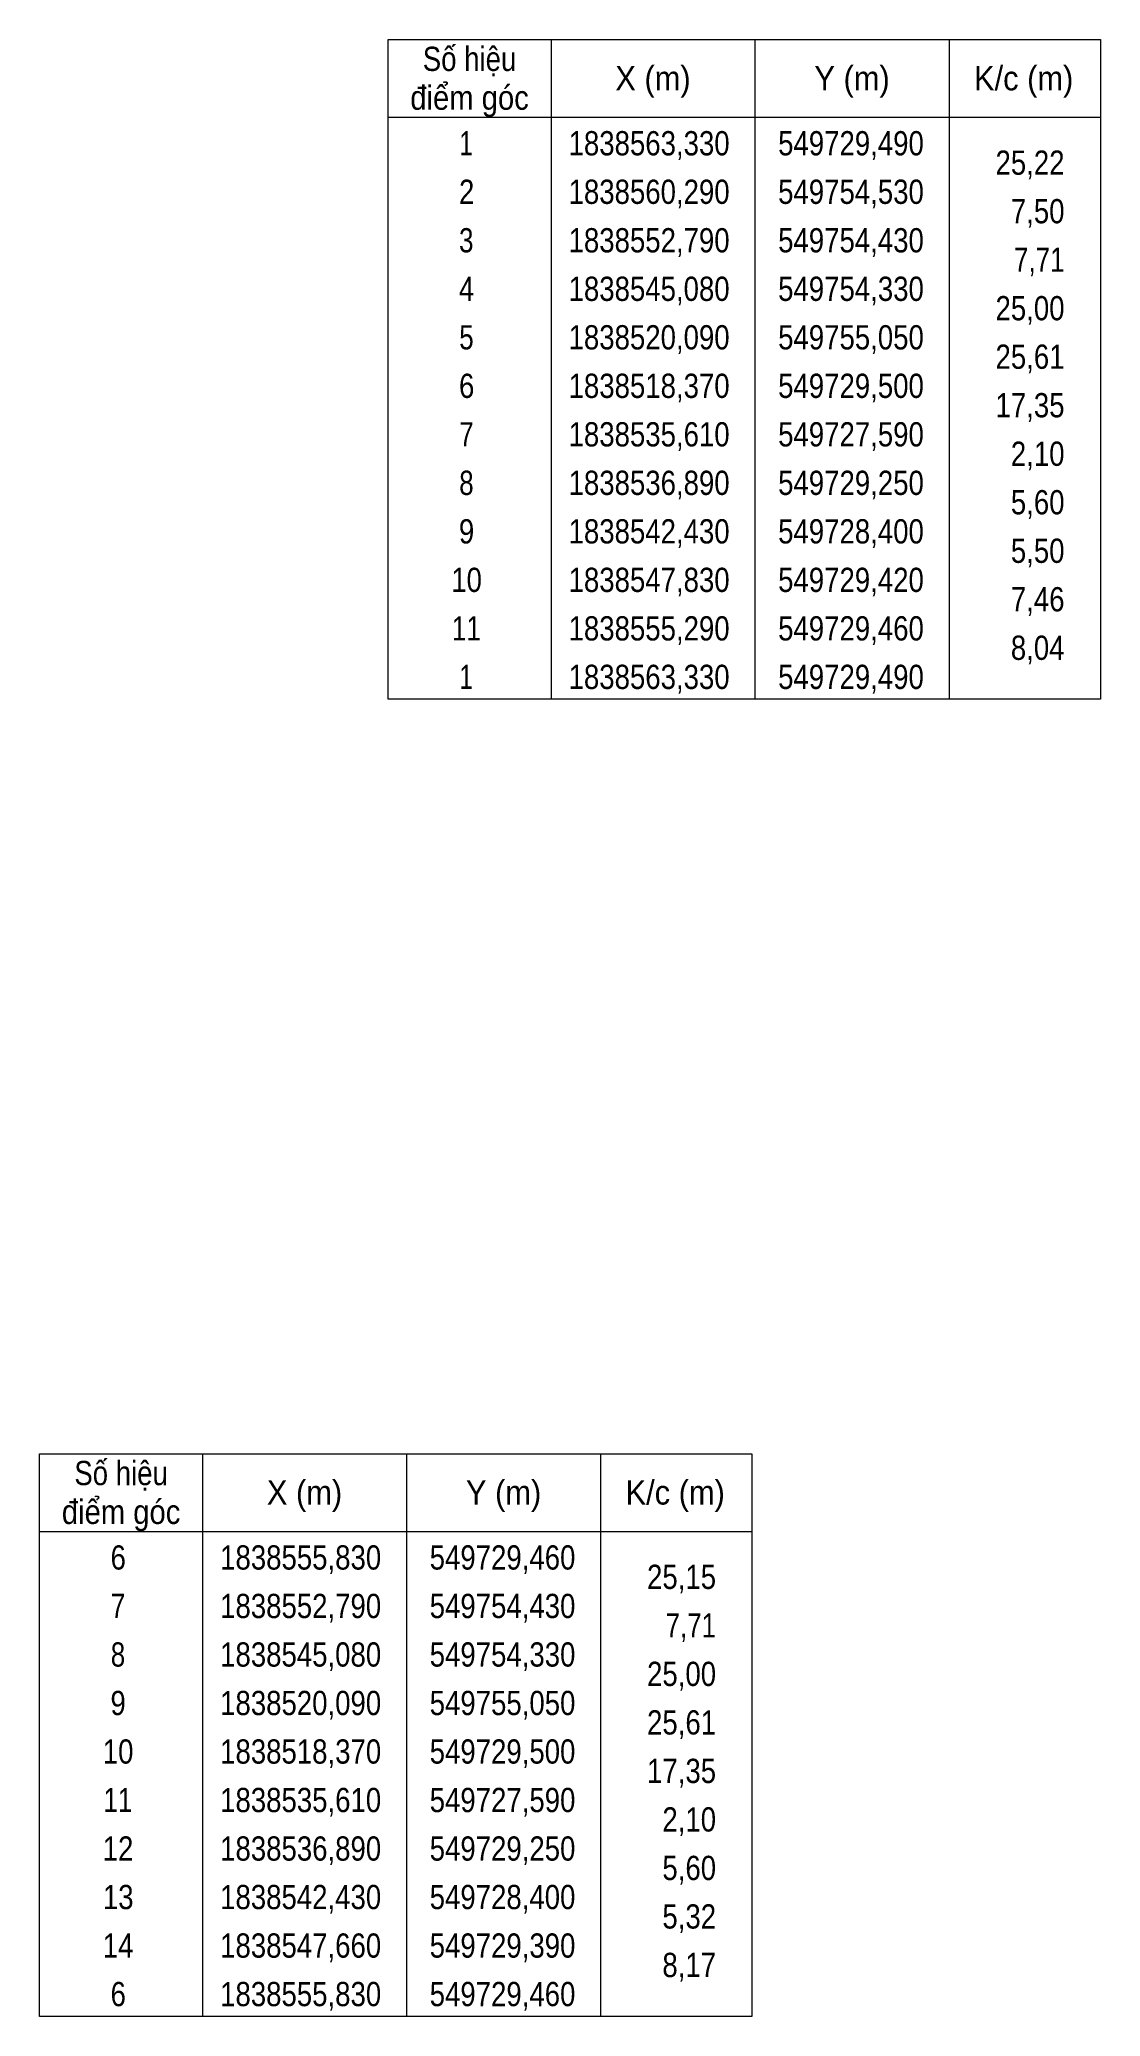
# Model space of a CAD drawing. Header units: metres. Extents: x 549239 to 550002, y 1838446 to 1838596.
# Drawn here: x 549832.7 to 549887.3, y 1838465.1 to 1838566.9 of the extents above; entities that cross this region are included whole.
import ezdxf
from ezdxf.enums import TextEntityAlignment as Align

# ---------------------------------------------------------------- set-up
doc = ezdxf.new("R2010")
doc.units = ezdxf.units.M
doc.header["$LTSCALE"] = 0.56
doc.layers.add('63', color=7, linetype='Continuous', lineweight=13)

msp = doc.modelspace()

# ---------------------------------------------------------------- texts
at = {"layer": '63'}
for s, width, p in [('Số hiệu', 0.85, (549854.84, 1838565.32)), ('X (m)', 0.95, (549864.29, 1838564.32)), ('Y (m)', 0.95, (549874.545, 1838564.32)), ('K/c (m)', 0.95, (549883.385, 1838564.32)), ('điểm góc', 0.9, (549854.84, 1838563.32)), (' 1', 0.75, (549854.49, 1838560.97)), ('1838563,330', 0.85, (549864.09, 1838560.97)), ('549729,490', 0.85, (549874.49, 1838560.97)), (' 2', 0.85, (549854.495, 1838558.47)), ('1838560,290', 0.85, (549864.09, 1838558.47)), ('549754,530', 0.85, (549874.49, 1838558.47)), (' 3', 0.8, (549854.485, 1838555.97)), ('1838552,790', 0.85, (549864.09, 1838555.97)), ('549754,430', 0.85, (549874.49, 1838555.97)), (' 4', 0.85, (549854.49, 1838553.47)), ('1838545,080', 0.85, (549864.09, 1838553.47)), ('549754,330', 0.85, (549874.49, 1838553.47)), (' 5', 0.8, (549854.495, 1838550.97)), ('1838520,090', 0.85, (549864.09, 1838550.97)), ('549755,050', 0.85, (549874.49, 1838550.97)), (' 6', 0.85, (549854.495, 1838548.47)), ('1838518,370', 0.85, (549864.09, 1838548.47)), ('549729,500', 0.85, (549874.49, 1838548.47)), (' 7', 0.8, (549854.495, 1838545.97)), ('1838535,610', 0.85, (549864.09, 1838545.97)), ('549727,590', 0.85, (549874.49, 1838545.97)), (' 8', 0.8, (549854.495, 1838543.47)), ('1838536,890', 0.85, (549864.09, 1838543.47)), ('549729,250', 0.85, (549874.49, 1838543.47)), (' 9', 0.85, (549854.49, 1838540.97)), ('1838542,430', 0.85, (549864.09, 1838540.97)), ('549728,400', 0.85, (549874.49, 1838540.97)), (' 10', 0.85, (549854.49, 1838538.47)), ('1838547,830', 0.85, (549864.09, 1838538.47)), ('549729,420', 0.85, (549874.49, 1838538.47)), (' 11', 0.8, (549854.49, 1838535.97)), ('1838555,290', 0.85, (549864.09, 1838535.97)), ('549729,460', 0.85, (549874.49, 1838535.97)), (' 1', 0.75, (549854.49, 1838533.47)), ('1838563,330', 0.85, (549864.09, 1838533.47)), ('549729,490', 0.85, (549874.49, 1838533.47)), ('Số hiệu', 0.85, (549836.89, 1838492.44)), ('điểm góc', 0.9, (549836.89, 1838490.44)), ('X (m)', 0.95, (549846.34, 1838491.44)), ('Y (m)', 0.95, (549856.595, 1838491.44)), ('K/c (m)', 0.95, (549865.435, 1838491.44)), (' 6', 0.85, (549836.545, 1838488.09)), ('1838555,830', 0.85, (549846.14, 1838488.09)), ('549729,460', 0.85, (549856.54, 1838488.09)), (' 7', 0.8, (549836.545, 1838485.59)), ('1838552,790', 0.85, (549846.14, 1838485.59)), ('549754,430', 0.85, (549856.54, 1838485.59)), (' 8', 0.8, (549836.545, 1838483.09)), ('1838545,080', 0.85, (549846.14, 1838483.09)), ('549754,330', 0.85, (549856.54, 1838483.09)), (' 9', 0.85, (549836.54, 1838480.59)), ('1838520,090', 0.85, (549846.14, 1838480.59)), ('549755,050', 0.85, (549856.54, 1838480.59)), (' 10', 0.85, (549836.54, 1838478.09)), ('1838518,370', 0.85, (549846.14, 1838478.09)), ('549729,500', 0.85, (549856.54, 1838478.09)), (' 11', 0.8, (549836.54, 1838475.59)), ('1838535,610', 0.85, (549846.14, 1838475.59)), ('549727,590', 0.85, (549856.54, 1838475.59)), (' 12', 0.85, (549836.535, 1838473.09)), ('1838536,890', 0.85, (549846.14, 1838473.09)), ('549729,250', 0.85, (549856.54, 1838473.09)), (' 13', 0.85, (549836.545, 1838470.59)), ('1838542,430', 0.85, (549846.14, 1838470.59)), ('549728,400', 0.85, (549856.54, 1838470.59)), (' 14', 0.85, (549836.54, 1838468.09)), ('1838547,660', 0.85, (549846.14, 1838468.09)), ('549729,390', 0.85, (549856.54, 1838468.09)), (' 6', 0.85, (549836.545, 1838465.59)), ('1838555,830', 0.85, (549846.14, 1838465.59)), ('549729,460', 0.85, (549856.54, 1838465.59))]:
    msp.add_text(s, height=1.25, dxfattribs=dict(at, width=width)).set_placement(p, align=Align.CENTER)
for s, width, p in [('25,22', 0.85, (549885.49, 1838559.97)), ('7,50', 0.85, (549885.49, 1838557.47)), ('7,71', 0.8, (549885.49, 1838554.97)), ('25,00', 0.85, (549885.49, 1838552.47)), ('25,61', 0.85, (549885.49, 1838549.97)), ('17,35', 0.85, (549885.49, 1838547.47)), ('2,10', 0.85, (549885.49, 1838544.97)), ('5,60', 0.85, (549885.49, 1838542.47)), ('5,50', 0.85, (549885.49, 1838539.97)), ('7,46', 0.85, (549885.49, 1838537.47)), ('8,04', 0.85, (549885.49, 1838534.97)), ('25,15', 0.85, (549867.54, 1838487.09)), ('7,71', 0.8, (549867.54, 1838484.59)), ('25,00', 0.85, (549867.54, 1838482.09)), ('25,61', 0.85, (549867.54, 1838479.59)), ('17,35', 0.85, (549867.54, 1838477.09)), ('2,10', 0.85, (549867.54, 1838474.59)), ('5,60', 0.85, (549867.54, 1838472.09)), ('5,32', 0.85, (549867.54, 1838469.59)), ('8,17', 0.85, (549867.54, 1838467.09))]:
    msp.add_text(s, height=1.25, dxfattribs=dict(at, width=width)).set_placement(p, align=Align.RIGHT)

# ---------------------------------------------------------------- linework, layer by layer
at = {"layer": '63'}
for p, q in [((549859.04, 1838566.94), (549859.04, 1838532.94)), ((549869.54, 1838566.94), (549869.54, 1838532.94)), ((549879.54, 1838566.94), (549879.54, 1838532.94)), ((549850.64, 1838562.94), (549887.34, 1838562.94)), ((549841.09, 1838494.06), (549841.09, 1838465.06)), ((549851.59, 1838494.06), (549851.59, 1838465.06)), ((549861.59, 1838494.06), (549861.59, 1838465.06)), ((549832.69, 1838490.06), (549869.39, 1838490.06))]:
    msp.add_line(p, q, dxfattribs=at)
for points in [[(549850.64, 1838566.94), (549887.34, 1838566.94), (549887.34, 1838532.94), (549850.64, 1838532.94)], [(549832.69, 1838494.06), (549869.39, 1838494.06), (549869.39, 1838465.06), (549832.69, 1838465.06)]]:
    msp.add_lwpolyline(points, close=True, dxfattribs=at)

msp.set_redraw_order([(e.dxf.handle, doc.entitydb.next_handle()) for e in msp.query("TEXT MTEXT ATTDEF DIMENSION ARC_DIMENSION")])  # texts and dimensions are drawn at this point

doc.saveas('drawing.dxf')
